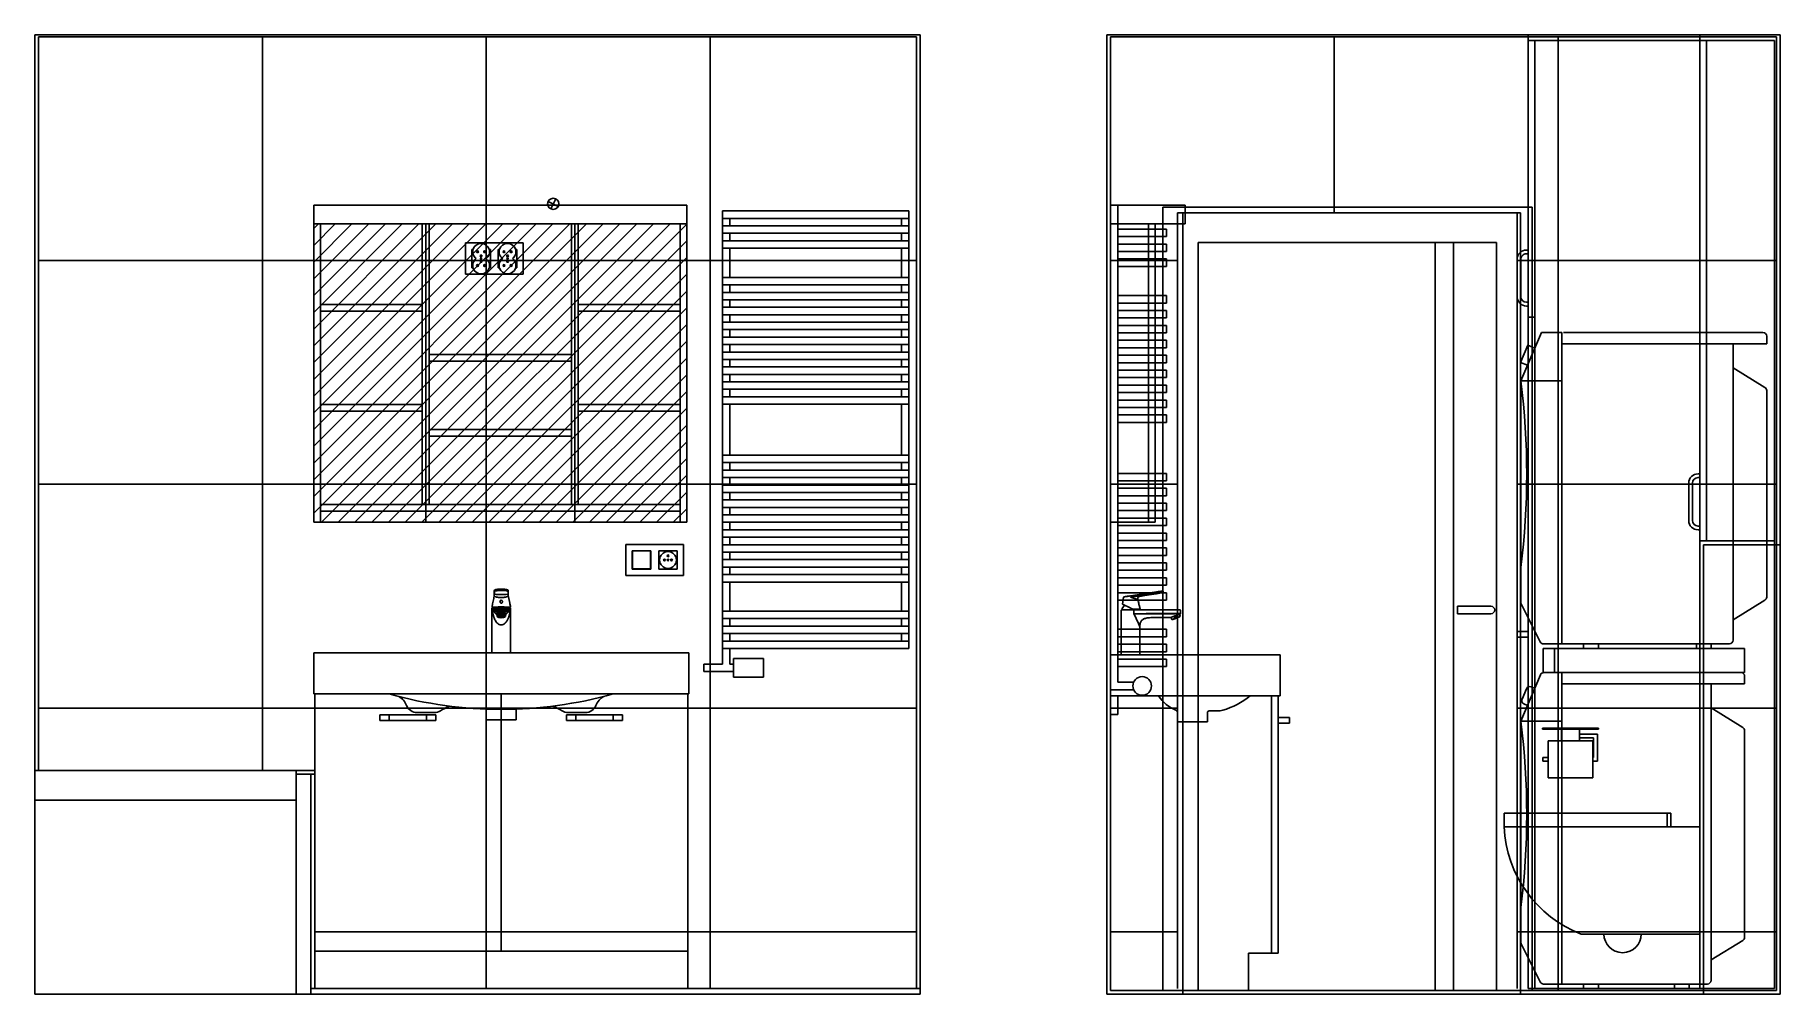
# Model space of a CAD drawing. Header units: millimetres. Extents: x 863 to 5283, y 810 to 2397.
# Drawn here: x 1947.6 to 2415.4, y 1242.2 to 1499.4 of the extents above; entities that cross this region are included whole.
import ezdxf

# ---------------------------------------------------------------- set-up
doc = ezdxf.new("R2010")
doc.units = ezdxf.units.MM
for name, color, linetype in [('Drzwi', 34, 'Continuous'), ('Elektryka - obudowy', 253, 'Continuous'), ('Grzejniki', 12, 'Continuous'), ('Meble', 42, 'Continuous'), ('Meble wnętrze', 52, 'Continuous'), ('Płytki', 254, 'Continuous'), ('Urządzenia', 183, 'Continuous'), ('Wbudowane', 175, 'Continuous'), ('Ściany', 7, 'Continuous')]:
    doc.layers.add(name, color=color, linetype=linetype)

# ---------------------------------------------------------------- blocks, each defined once
blk = doc.blocks.new('Z$W@#24350')
for p, q in [((5, 125), (5, 3.5)), ((5, 125), (55, 125)), ((5, 123), (55, 123)), ((7, 123), (7, 121)), ((53, 123), (53, 121)), ((55, 125), (55, 7.68)), ((5, 121), (55, 121)), ((5, 119), (55, 119)), ((5, 117), (55, 117)), ((7, 119), (7, 117)), ((53, 119), (53, 117)), ((5, 115), (55, 115)), ((5, 115), (55, 115)), ((7, 115), (7, 107.17)), ((53, 115), (53, 107.17)), ((5, 107.17), (55, 107.17)), ((5, 105.17), (55, 105.17)), ((5, 103.17), (55, 103.17)), ((7, 105.17), (7, 103.17)), ((53, 105.17), (53, 103.17)), ((5, 101.17), (55, 101.17)), ((5, 99.17), (55, 99.17)), ((7, 101.17), (7, 99.17)), ((53, 101.17), (53, 99.17)), ((5, 97.17), (55, 97.17)), ((5, 97.17), (55, 97.17)), ((5, 95.17), (55, 95.17)), ((7, 97.17), (7, 95.17)), ((53, 97.17), (53, 95.17)), ((5, 93.17), (55, 93.17)), ((5, 91.17), (55, 91.17)), ((5, 89.17), (55, 89.17)), ((5, 89.17), (55, 89.17)), ((7, 93.17), (7, 91.17)), ((7, 89.17), (7, 87.17)), ((53, 93.17), (53, 91.17)), ((53, 89.17), (53, 87.17)), ((5, 87.17), (55, 87.17)), ((5, 85.17), (55, 85.17)), ((7, 85.17), (7, 83.17)), ((53, 85.17), (53, 83.17)), ((5, 83.17), (55, 83.17)), ((5, 81.17), (55, 81.17)), ((5, 81.17), (55, 81.17)), ((7, 81.17), (7, 79.17)), ((53, 81.17), (53, 79.17)), ((5, 79.17), (55, 79.17)), ((5, 77.17), (55, 77.17)), ((5, 75.17), (55, 75.17)), ((7, 77.17), (7, 75.17)), ((53, 77.17), (53, 75.17)), ((5, 73.17), (55, 73.17)), ((7, 73.17), (7, 59.5)), ((53, 73.17), (53, 59.5)), ((5, 59.5), (55, 59.5)), ((5, 57.5), (55, 57.5)), ((7, 55.5), (7, 57.5)), ((53, 55.5), (53, 57.5)), ((5, 55.5), (55, 55.5)), ((5, 53.5), (55, 53.5)), ((5, 51.5), (55, 51.5)), ((5, 51.5), (55, 51.5)), ((7, 51.5), (7, 53.5)), ((53, 51.5), (53, 53.5)), ((5, 49.5), (55, 49.5)), ((5, 47.5), (55, 47.5)), ((7, 47.5), (7, 49.5)), ((53, 47.5), (53, 49.5)), ((5, 45.5), (55, 45.5)), ((5, 43.5), (55, 43.5)), ((5, 43.5), (55, 43.5)), ((7, 43.5), (7, 45.5)), ((53, 43.5), (53, 45.5)), ((5, 41.5), (55, 41.5)), ((5, 39.5), (55, 39.5)), ((5, 37.5), (55, 37.5)), ((7, 39.5), (7, 41.5)), ((7, 35.5), (7, 37.5)), ((53, 39.5), (53, 41.5)), ((53, 35.5), (53, 37.5)), ((5, 35.5), (55, 35.5)), ((5, 35.5), (55, 35.5)), ((5, 33.5), (55, 33.5)), ((7, 31.5), (7, 33.5)), ((53, 31.5), (53, 33.5)), ((5, 31.5), (55, 31.5)), ((5, 29.5), (55, 29.5)), ((7, 27.5), (7, 29.5)), ((53, 27.5), (53, 29.5)), ((5, 27.5), (55, 27.5)), ((5, 25.5), (55, 25.5)), ((7, 17.68), (7, 25.5)), ((53, 17.68), (53, 25.5)), ((5, 17.68), (55, 17.68)), ((5, 17.68), (55, 17.68)), ((5, 15.68), (55, 15.68)), ((7, 13.68), (7, 15.68)), ((53, 13.68), (53, 15.68)), ((5, 13.68), (55, 13.68)), ((5, 11.68), (55, 11.68)), ((5, 9.68), (55, 9.68)), ((7, 9.68), (7, 11.68)), ((53, 9.68), (53, 11.68)), ((5, 7.68), (55, 7.68)), ((7, 3.5), (7, 7.68)), ((7.96, 5), (15.96, 5)), ((7.96, 5), (7.96, 0)), ((15.96, 0), (15.96, 5)), ((0, 3.5), (0, 1.5)), ((5, 3.5), (0, 3.5)), ((7.96, 1.5), (0, 1.5)), ((7.96, 3.5), (7, 3.5)), ((7.96, 0), (15.96, 0)), ((7.96, 0), (15.96, 0))]:
    blk.add_line(p, q)
blk = doc.blocks.new('Z$W@#25874')
for p, q in [((0, 18), (0, 7)), ((0, 18), (100.5, 18)), ((100.5, 18), (100.5, 7)), ((0, 7), (100.5, 7)), ((50.05, 7), (50.45, 7)), ((27.67, 2), (32.38, 2)), ((46.25, 0), (46.25, 2.93)), ((46.25, 0), (54.25, 0)), ((54.25, 0), (54.25, 2.93)), ((72.83, 2), (68.12, 2))]:
    blk.add_line(p, q)
for centre, radius, start, end in [((50.25, 113.46), 110.61, 254.2627, 285.7373), ((20.25, 2), 5, 22.0243, 59.8717), ((80.25, 2), 5, 120.1283, 157.9757), ((27.67, 5), 3, 202.0243, 270), ((32.38, 5), 3, 270, 301.4397), ((50.15, -24.06), 31.06, 116.4959, 121.4397), ((50.35, -24.06), 31.06, 58.5603, 63.5041), ((68.12, 5), 3, 238.5603, 270), ((72.83, 5), 3, 270, 337.9757)]:
    blk.add_arc(centre, radius, start, end)
blk = doc.blocks.new('Z$W@#4827')
h = blk.add_hatch()
h.set_pattern_fill('ANSI31', color=256, style=0)
h.set_pattern_definition([(45, (-1842.8256, -1169.4944), (-2.245064, 2.245064), [])])
h.paths.add_polyline_path([(70, 0), (70, 80), (30, 80), (30, 0)])
h.paths.add_polyline_path([(0, 0), (30, 0), (30, 80), (0, 80)])
h.paths.add_polyline_path([(100, 0), (100, 80), (70, 80), (70, 0)])
for p, q in [((0, 0), (0, 85)), ((0, 85), (100, 85)), ((100, 0), (100, 85)), ((0, 80), (100, 80)), ((30, 0), (30, 80)), ((70, 0), (70, 80)), ((0, 0), (100, 0))]:
    blk.add_line(p, q)
blk = doc.blocks.new('Z$W@#29170')
for p, q in [((0, 0), (0, 79)), ((0, 79), (100, 79)), ((50, 79), (50, 10)), ((100, 0), (100, 79)), ((17.5, 73.35), (32.5, 73.35)), ((17.5, 73.35), (17.5, 71.85)), ((17.5, 71.85), (32.5, 71.85)), ((20, 71.85), (20, 73.35)), ((30, 71.85), (30, 73.35)), ((32.5, 73.35), (32.5, 71.85)), ((67.5, 73.35), (82.5, 73.35)), ((67.5, 73.35), (67.5, 71.85)), ((67.5, 71.85), (82.5, 71.85)), ((70, 71.85), (70, 73.35)), ((80, 71.85), (80, 73.35)), ((82.5, 73.35), (82.5, 71.85)), ((0, 10), (100, 10)), ((0, 0), (100, 0))]:
    blk.add_line(p, q)
blk = doc.blocks.new('Z$W@#28464')
for p, q in [((0, 0), (0, 85)), ((0, 85), (100, 85)), ((100, 0), (100, 85)), ((0, 80), (100, 80)), ((1.8, 0), (1.8, 80)), ((29.1, 4.8), (29.1, 80)), ((30.9, 4.8), (30.9, 80)), ((69.1, 4.8), (69.1, 80)), ((70.9, 4.8), (70.9, 80)), ((98.2, 0), (98.2, 80)), ((1.8, 58.4), (29.1, 58.4)), ((1.8, 56.6), (29.1, 56.6)), ((70.9, 58.4), (98.2, 58.4)), ((70.9, 56.6), (98.2, 56.6)), ((30.9, 45), (69.1, 45)), ((30.9, 43.2), (69.1, 43.2)), ((1.8, 31.6), (29.1, 31.6)), ((1.8, 29.8), (29.1, 29.8)), ((70.9, 31.6), (98.2, 31.6)), ((70.9, 29.8), (98.2, 29.8)), ((30.9, 24.9), (69.1, 24.9)), ((30.9, 23.1), (69.1, 23.1)), ((1.8, 4.8), (98.2, 4.8)), ((0, 0), (1.8, 0)), ((1.8, 3), (98.2, 3)), ((98.2, 0), (100, 0))]:
    blk.add_line(p, q)
blk = doc.blocks.new('Z$W@#20518')
for p, q in [((0.64, 16.51), (0.68, 16.77)), ((0.64, 16.5), (0.64, 16.5)), ((0.69, 16.79), (0.65, 16.53)), ((4.35, 16.53), (4.31, 16.79)), ((4.36, 16.51), (4.32, 16.77)), ((4.36, 16.5), (4.36, 16.5)), ((4.95, 12.5), (4.38, 15.41)), ((0, 11.95), (0, 11.95)), ((0, 11.95), (0, 11)), ((0, 11), (0, 0)), ((0.02, 11.99), (0.02, 11.99)), ((0.1, 12.25), (0.14, 12.25)), ((0.14, 11.95), (0.14, 11)), ((0.19, 12), (0.64, 12)), ((0.59, 11.02), (0.59, 11.95)), ((0.59, 11.95), (0.59, 11.95)), ((2.5, 11.95), (0.59, 11.95)), ((4.41, 11.74), (0.59, 11.74)), ((0.59, 11.54), (0.93, 11.54)), ((0.59, 11.45), (0.89, 11.45)), ((1.9, 11.4), (0.59, 11.4)), ((1.81, 11.38), (0.59, 11.38)), ((0.64, 12), (4.36, 12)), ((1.31, 10.52), (1.31, 10.24)), ((1.47, 11.14), (1.4, 11.08)), ((1.4, 10.09), (1.4, 10.37)), ((1.4, 10.07), (1.4, 10.09)), ((1.4, 9.73), (1.4, 10.07)), ((1.6, 10.01), (1.6, 9.81)), ((1.87, 9.83), (1.65, 9.83)), ((1.87, 9.82), (1.65, 9.82)), ((1.65, 9.59), (1.73, 9.56)), ((1.9, 9.89), (1.68, 9.91)), ((1.89, 9.88), (1.68, 9.9)), ((1.68, 9.75), (1.68, 9.82)), ((1.88, 9.77), (1.68, 9.75)), ((1.89, 9.76), (1.68, 9.74)), ((1.95, 9.94), (1.76, 9.98)), ((1.76, 9.67), (1.76, 9.75)), ((1.93, 9.71), (1.76, 9.67)), ((1.96, 9.95), (1.77, 9.99)), ((1.94, 9.7), (1.77, 9.66)), ((1.87, 9.83), (1.87, 9.88)), ((1.87, 9.83), (1.87, 9.81)), ((1.89, 9.6), (1.89, 9.69)), ((2.03, 9.65), (1.89, 9.6)), ((2.05, 9.99), (1.9, 10.04)), ((1.9, 9.89), (1.9, 9.95)), ((2.04, 9.65), (1.91, 9.6)), ((2.06, 9.99), (1.92, 10.05)), ((1.96, 9.95), (1.96, 10.02)), ((2.23, 9.83), (1.98, 9.83)), ((2.22, 9.82), (1.98, 9.82)), ((2.04, 9.82), (2.04, 9.73)), ((2.24, 9.78), (2.04, 9.73)), ((2.25, 9.76), (2.05, 9.72)), ((2.06, 9.99), (2.06, 10.09)), ((2.25, 9.87), (2.06, 9.91)), ((2.07, 9.55), (2.07, 9.64)), ((2.16, 9.61), (2.07, 9.55)), ((2.18, 10.03), (2.08, 10.09)), ((2.27, 9.88), (2.08, 9.92)), ((2.17, 9.61), (2.08, 9.55)), ((2.2, 10.03), (2.1, 10.1)), ((2.2, 10.03), (2.2, 10.11)), ((2.22, 9.83), (2.22, 9.81)), ((2.22, 9.76), (2.22, 9.66)), ((2.33, 9.73), (2.22, 9.66)), ((2.23, 9.88), (2.23, 9.83)), ((2.35, 9.91), (2.24, 9.98)), ((2.36, 9.72), (2.25, 9.65)), ((2.38, 9.92), (2.27, 9.98)), ((2.27, 9.96), (2.27, 9.88)), ((2.27, 9.52), (2.27, 9.59)), ((2.32, 9.58), (2.27, 9.52)), ((2.33, 10.05), (2.28, 10.12)), ((2.34, 9.58), (2.29, 9.52)), ((2.35, 10.05), (2.3, 10.12)), ((2.35, 10.05), (2.35, 10.13)), ((2.36, 9.87), (2.45, 9.85)), ((2.38, 10), (2.38, 9.92)), ((2.41, 9.88), (2.47, 9.86)), ((2.45, 9.85), (2.45, 9.83)), ((2.47, 9.86), (2.47, 9.89)), ((2.47, 9.77), (2.47, 9.81)), ((2.48, 9.93), (2.48, 10)), ((2.48, 9.7), (2.48, 9.63)), ((2.49, 10.06), (2.49, 10.13)), ((2.49, 9.57), (2.49, 9.51)), ((4.41, 11.95), (2.5, 11.95)), ((2.51, 10.06), (2.51, 10.13)), ((2.51, 9.57), (2.51, 9.51)), ((2.52, 9.93), (2.52, 10)), ((2.52, 9.77), (2.52, 9.81)), ((2.52, 9.7), (2.52, 9.63)), ((2.53, 9.86), (2.53, 9.89)), ((2.59, 9.88), (2.53, 9.86)), ((2.64, 9.87), (2.55, 9.85)), ((2.55, 9.83), (2.55, 9.85)), ((2.62, 10), (2.62, 9.92)), ((2.62, 9.92), (2.72, 9.98)), ((2.64, 9.72), (2.75, 9.65)), ((2.65, 10.05), (2.65, 10.13)), ((2.65, 10.05), (2.7, 10.12)), ((2.65, 9.91), (2.76, 9.98)), ((2.66, 9.58), (2.71, 9.52)), ((2.67, 10.05), (2.72, 10.12)), ((2.67, 9.73), (2.78, 9.66)), ((2.68, 9.58), (2.73, 9.52)), ((2.73, 9.96), (2.73, 9.88)), ((2.73, 9.88), (2.92, 9.92)), ((2.73, 9.52), (2.73, 9.59)), ((2.75, 9.87), (2.94, 9.91)), ((2.75, 9.76), (2.95, 9.72)), ((2.76, 9.78), (2.96, 9.73)), ((2.77, 9.88), (2.77, 9.83)), ((2.77, 9.83), (3.02, 9.83)), ((2.77, 9.81), (2.77, 9.83)), ((2.77, 9.82), (3.02, 9.82)), ((2.78, 9.76), (2.78, 9.66)), ((2.8, 10.03), (2.8, 10.11)), ((2.8, 10.03), (2.9, 10.1)), ((2.82, 10.03), (2.92, 10.09)), ((2.82, 9.61), (2.92, 9.55)), ((2.84, 9.61), (2.93, 9.55)), ((2.93, 9.99), (2.93, 10.09)), ((2.93, 9.99), (3.08, 10.05)), ((2.93, 9.55), (2.93, 9.64)), ((2.95, 9.99), (3.1, 10.04)), ((2.96, 9.82), (2.96, 9.73)), ((2.96, 9.65), (3.09, 9.6)), ((2.97, 9.65), (3.11, 9.6)), ((3.04, 9.95), (3.04, 10.02)), ((3.04, 9.95), (3.23, 9.99)), ((3.05, 9.94), (3.24, 9.98)), ((3.06, 9.7), (3.23, 9.66)), ((3.07, 9.71), (3.24, 9.67)), ((4.41, 11.4), (3.1, 11.4)), ((3.1, 9.89), (3.1, 9.95)), ((3.1, 9.89), (3.32, 9.91)), ((3.11, 9.88), (3.32, 9.9)), ((3.11, 9.76), (3.32, 9.74)), ((3.11, 9.6), (3.11, 9.69)), ((3.12, 9.83), (3.12, 9.88)), ((3.12, 9.83), (3.35, 9.83)), ((3.12, 9.81), (3.12, 9.83)), ((3.12, 9.82), (3.35, 9.82)), ((3.12, 9.77), (3.32, 9.75)), ((4.41, 11.38), (3.19, 11.38)), ((3.24, 9.67), (3.24, 9.75)), ((3.27, 9.56), (3.35, 9.59)), ((3.32, 9.75), (3.32, 9.82)), ((3.4, 9.81), (3.4, 10.01)), ((3.6, 11.08), (3.53, 11.14)), ((3.6, 10.09), (3.6, 10.37)), ((3.6, 10.07), (3.6, 10.09)), ((3.6, 9.73), (3.6, 10.07)), ((3.69, 10.24), (3.69, 10.52)), ((3.92, 11.63), (3.95, 11.62)), ((4.07, 11.54), (4.41, 11.54)), ((4.11, 11.45), (4.41, 11.45)), ((4.36, 12), (4.81, 12)), ((4.41, 11.95), (4.41, 11.95)), ((4.41, 11.02), (4.41, 11.95)), ((4.86, 12.25), (4.9, 12.25)), ((4.86, 11.95), (4.86, 11)), ((4.99, 11.98), (4.99, 11.98)), ((5, 11.95), (5, 11.95)), ((5, 11), (5, 11.95)), ((5, 0), (5, 11)), ((5, 0), (0, 0))]:
    blk.add_line(p, q)
for centre, radius, start, end in [((-7.98, 15.95), 8.62, 356.5795, 358.6095), ((0.44, 15.44), 0.183, 347.1801, 359.8156), ((-80.5, 16.89), 81.15, 359.1901, 359.7284), ((0.69, 16.5), 0.0495, 171.0221, 179.4698), ((-196.29, 17.87), 196.98, 359.3672, 359.589), ((2.5, 50.92), 35.27, 267.0452, 270.0066), ((2.5, 50.95), 35.3, 269.9945, 272.9537), ((200.46, 17.8), 196.15, 180.394, 180.6168), ((4.31, 16.5), 0.0495, 0.7416, 8.978), ((190.15, 17.78), 185.79, 180.3933, 180.6284), ((12.23, 15.91), 7.87, 181.2674, 183.5083), ((4.61, 15.44), 0.235, 180.3966, 192.3432), ((0.05, 11.95), 0.0459, 106.5926, 184.5187), ((0.66, 12.38), 0.618, 167.9971, 176.8535), ((0.55, 12.37), 0.511, 175.5338, 184.209), ((2.5, 11.36), 2.45, 158.5015, 164.8573), ((0.19, 11.95), 0.0485, 91.869, 181.7561), ((0.28, -47.32), 58.32, 89.823, 90.138), ((0.51, 11), 0.0484, 181.906, 193.6818), ((1.32, -167.23), 178.25, 89.6193, 90.233), ((1.15, 469.98), 458.99, 269.9307, 270.1679), ((2.5, 12.32), 2.32, 215.0915, 218.1672), ((0.61, 11.48), 0.1, 270, 311.4096), ((2.5, 12.32), 2.32, 218.1672, 220.098), ((2.5, 12.32), 2.32, 220.098, 222.7031), ((2.5, 12.32), 2.32, 222.7031, 232.7215), ((1.09, 11.43), 0.2, 93, 178.1439), ((1.09, 11.43), 0.2, 177.6713, 179.9994), ((1.09, 11.17), 0.2, 180, 194.1616), ((1.09, 11.17), 0.2, 180.1819, 180.6505), ((1.09, 11.17), 0.2, 192.8648, 194.4052), ((2.5, 12.32), 2.32, 232.7215, 239.0421), ((1.77, 9.83), 0.119, 178.2011, 181.7989), ((1.96, 9.83), 0.0878, 177.554, 180), ((2.5, 9.2), 0.733, 88.6316, 91.3684), ((2.5, 11.03), 1.4, 269.2842, 270.7158), ((2.5, 8.39), 1.67, 89.6565, 90.3435), ((2.5, 11.78), 2.27, 269.7475, 270.2525), ((3.57, -81.23), 92.25, 89.4809, 90.6667), ((3.04, 9.83), 0.0878, 0, 2.446), ((3.23, 9.83), 0.119, 358.2011, 1.7989), ((2.5, 12.32), 2.32, 300.9571, 305.2578), ((2.5, 12.32), 2.32, 305.2578, 307.278), ((2.5, 12.32), 2.32, 307.278, 317.2965), ((3.91, 11.43), 0.2, 1.8561, 87), ((3.91, 11.17), 0.2, 320.6652, 360), ((3.91, 11.43), 0.2, 359.9904, 2.3287), ((2.5, 12.32), 2.32, 317.2965, 319.9523), ((2.5, 12.32), 2.32, 319.9523, 321.7065), ((4.38, 11.48), 0.1, 228.5904, 270), ((2.5, 12.32), 2.32, 321.7065, 324.9085), ((4.36, 11.02), 0.0484, 324.8089, 0.3249), ((4.37, 11.01), 0.0415, 326.9045, 355.9878), ((4.49, 11), 0.049, 346.3516, 358.037), ((4.76, -276.88), 287.88, 89.981, 90.0448), ((2.5, 11.36), 2.45, 15.1427, 21.4985), ((4.88, 8.04), 3.96, 88.9415, 90.9118), ((4.81, 11.95), 0.049, 358.7771, 87.5479), ((4.35, 12.38), 0.615, 3.2103, 11.9569), ((4.95, 11.95), 0.0498, 69.8781, 89.9914), ((4.45, 12.37), 0.508, 355.8532, 4.7737), ((4.95, 11.95), 0.046, 355.5708, 73.4198)]:
    blk.add_arc(centre, radius, start, end)
for centre, major_axis, ratio, start_param, end_param in [((2.5, 13.73), (0, -0.372), 0.900028, 1.570796, 4.712389), ((0.05, 11.95), (0.0353, -0.0355), 0.997523, 2.36032, 2.673084), ((2.5, 12.24), (-2.43, 0), 0.026177, 3.381498, 6.04328), ((2.5, 9.6), (1.18, -0.7), 0.283658, 2.906058, 3.71371), ((2.5, 10.9), (-1.2, 0), 0.374607, 3.410231, 6.014782), ((2.5, 11.07), (1.15, 0), 0.374607, 3.141593, 3.216053), ((2.5, 11.04), (1.12, 0), 0.374607, 0.032033, 3.10956), ((2.5, 9.91), (-1.19, 0), 0.374607, 3.545419, 5.879359), ((2.5, 9.9), (1.19, 0), 0.374607, 3.530354, 3.916702), ((2.5, 9.84), (-1.07, 0), 0.374607, 0, 4.240349), ((2.5, 9.84), (-1.07, 0), 0.374607, 5.195623, 6.283185), ((2.5, 10.97), (1.12, 0), 0.374607, 0.415914, 2.725679), ((2.5, 10.78), (-1.2, 0), 0.374607, 3.710852, 5.713971), ((2.5, 9.84), (-1.08, 0), 0.374607, 0.388292, 2.765558), ((2.5, 10.09), (-0.939, 0), 0.374607, 0.258502, 0.287956), ((2.5, 9.83), (-0.85, 0), 0.374607, 6.033151, 6.27142), ((2.5, 9.83), (-0.85, 0), 0.374607, 0.011765, 0.250034), ((2.5, 10.73), (1.12, 0), 0.374607, 0.738329, 2.403507), ((2.5, 9.83), (-0.85, 0), 0.374607, -0.38943, -0.273564), ((2.5, 9.83), (-0.85, 0), 0.374607, -0.273564, -0.250034), ((2.5, 9.83), (-0.85, 0), 0.374607, 0.250034, 0.273564), ((2.5, 9.83), (-0.85, 0), 0.374607, 0.273564, 0.511834), ((2.5, 9.83), (-0.85, 0), 0.374607, 0.511834, 0.535364), ((2.5, 9.83), (-0.85, 0), 0.374607, 0.535364, 0.773633), ((2.5, 10.65), (1.2, 0), 0.374607, 0.951584, 2.188942), ((2.5, 9.83), (-0.625, 0), 0.374607, -0.2778, -0.245799), ((2.5, 9.83), (-0.85, 0), 0.374607, 0.773633, 0.797163), ((2.5, 10.63), (-1.19, 0), 0.374607, 4.196659, 5.226976), ((2.5, 9.83), (-0.85, 0), 0.374607, 0.797163, 1.035433), ((2.5, 9.83), (-0.625, 0), 0.374607, -0.539599, -0.507598), ((2.5, 9.84), (-1.07, 0), 0.374607, 4.240349, 5.195623), ((2.5, 9.83), (-0.525, 0), 0.374607, 0.490259, 0.556938), ((2.5, 9.83), (-0.625, 0), 0.374607, -0.801399, -0.769397), ((2.5, 9.83), (-0.85, 0), 0.374607, 1.035433, 1.058963), ((2.5, 9.83), (-0.85, 0), 0.374607, 1.058963, 1.297232), ((2.5, 9.83), (-0.625, 0), 0.374607, -1.063198, -1.031197), ((2.5, 9.83), (0.275, 0), 0.374607, 3.077913, 3.141593), ((2.5, 9.83), (-0.525, 0), 0.374607, 1.013858, 1.080537), ((2.5, 9.83), (-0.275, 0), 0.374607, -0.587278, -0.459919), ((2.5, 9.83), (-0.85, 0), 0.374607, 1.297232, 1.320762), ((2.5, 9.83), (-0.85, 0), 0.374607, 1.320762, 1.559031), ((2.5, 9.83), (-0.625, 0), 0.374607, -1.324998, -1.292996), ((2.5, 9.83), (-0.275, 0), 0.374607, -1.110877, -0.983518), ((2.5, 9.85), (-0.052, 0), 0.374607, 5.257664, 6.261509), ((2.5, 9.85), (-0.215, 0), 0.374607, 1.454254, 1.687339), ((2.5, 9.83), (0.85, 0), 0.374607, 4.724154, 4.962423), ((2.5, 9.85), (0.052, 0), 0.374607, 0.021676, 1.025521), ((2.5, 9.83), (0.275, 0), 0.374607, 0.983518, 1.110877), ((2.5, 9.83), (0.625, 0), 0.374607, 1.292996, 1.324998), ((2.5, 9.83), (0.85, 0), 0.374607, -1.320762, -1.297232), ((2.5, 9.83), (0.275, 0), 0.374607, 0.459919, 0.587278), ((2.5, 9.83), (0.85, 0), 0.374607, -1.297232, -1.058963), ((2.5, 9.83), (0.525, 0), 0.374607, -1.080537, -1.013858), ((2.5, 9.83), (-0.275, 0), 0.374607, 3.141593, 3.205272), ((2.5, 9.83), (0.625, 0), 0.374607, 1.031197, 1.063198), ((2.5, 9.83), (0.85, 0), 0.374607, -1.058963, -1.035433), ((2.5, 9.83), (0.625, 0), 0.374607, 0.769397, 0.801399), ((2.5, 9.83), (0.85, 0), 0.374607, -1.035433, -0.797163), ((2.5, 9.83), (0.525, 0), 0.374607, -0.556938, -0.490259), ((2.5, 9.83), (0.625, 0), 0.374607, 0.507598, 0.539599), ((2.5, 9.83), (0.85, 0), 0.374607, -0.797163, -0.773633), ((2.5, 9.83), (0.625, 0), 0.374607, 0.245799, 0.2778), ((2.5, 9.83), (0.85, 0), 0.374607, -0.773633, -0.535364), ((2.5, 9.83), (0.85, 0), 0.374607, -0.535364, -0.511834), ((2.5, 9.83), (0.85, 0), 0.374607, -0.511834, -0.273564), ((2.5, 9.83), (0.85, 0), 0.374607, 0.273564, 0.38943), ((2.5, 9.83), (0.85, 0), 0.374607, 0.250034, 0.273564), ((2.5, 9.83), (0.85, 0), 0.374607, 0.011765, 0.250034), ((2.5, 9.83), (0.85, 0), 0.374607, 6.033151, 6.27142), ((2.5, 9.83), (0.85, 0), 0.374607, -0.273564, -0.250034), ((2.5, 9.9), (1.19, 0), 0.374607, -0.775109, -0.388761), ((2.5, 10.09), (0.939, 0), 0.374607, -0.287956, -0.258434), ((2.5, 9.6), (-1.18, -0.7), 0.283658, 2.569475, 3.377127), ((2.5, 11.07), (1.15, 0), 0.374607, 6.208725, 6.283185), ((4.95, 11.95), (-0.0353, -0.0356), 0.994209, 3.612256, 3.92506)]:
    blk.add_ellipse(centre, major_axis=major_axis, ratio=ratio, start_param=start_param, end_param=end_param)
for centre, major_axis in [((2.5, 9.84), (-1.01, 0)), ((2.5, 9.81), (0.9, 0)), ((2.5, 9.81), (-0.87, 0)), ((2.5, 9.81), (0.625, 0)), ((2.5, 9.81), (-0.525, 0)), ((2.5, 9.81), (-0.275, 0)), ((2.5, 9.81), (-0.215, 0)), ((2.5, 9.83), (-0.052, 0))]:
    blk.add_ellipse(centre, major_axis=major_axis, ratio=0.374607)
for points in [[(0.62, 15.36), (0.42, 14.35), (0.23, 13.36), (0.04, 12.38)], [(0.64, 16.51), (0.64, 16.51), (0.64, 16.51), (0.64, 16.51)], [(4.36, 16.51), (4.36, 16.51), (4.36, 16.51), (4.36, 16.51)], [(4.96, 12.38), (4.77, 13.36), (4.58, 14.35), (4.38, 15.36)], [(0.14, 12.25), (0.14, 12.25), (0.14, 12.25), (0.14, 12.25)], [(0.6, 10.99), (0.6, 10.99), (0.6, 10.99), (0.6, 10.99)], [(0.89, 11.17), (0.89, 11.17), (0.89, 11.17), (0.89, 11.17)], [(4.06, 11.04), (4.06, 11.04), (4.06, 11.04), (4.06, 11.04)], [(4.11, 11.17), (4.11, 11.17), (4.11, 11.17), (4.11, 11.17)], [(4.41, 11.02), (4.41, 11.02), (4.41, 11.02), (4.41, 11.02)], [(4.86, 12.25), (4.86, 12.25), (4.86, 12.25), (4.86, 12.25)]]:
    blk.add_open_spline(points, degree=3)
for points, degree, knots in [([(0.68, 15.69), (0.68, 15.64), (0.66, 15.59), (0.63, 15.5), (0.62, 15.47), (0.62, 15.43)], 3, [0, 0, 0, 0, 0.5, 0.5, 0.9501233, 0.9501233, 0.9501233, 0.9501233]), ([(0.62, 15.36), (0.62, 15.36), (0.62, 15.38), (0.62, 15.39), (0.62, 15.4)], 3, [0.93253152, 0.93253152, 0.93253152, 0.93253152, 0.94179482, 0.97733394, 0.97733394, 0.97733394, 0.97733394]), ([(2.5, 14.83), (2.5, 14.83), (2.48, 14.83), (2.34, 14.83), (2.13, 14.84), (1.88, 14.86), (1.7, 14.88), (1.52, 14.91), (1.31, 14.95), (1.07, 15.02), (0.85, 15.11), (0.72, 15.2), (0.66, 15.27), (0.63, 15.31), (0.62, 15.35), (0.62, 15.36)], 3, [0, 0, 0, 0, 0.0001601, 0.013885, 0.1383322, 0.2007896, 0.2632471, 0.3259081, 0.388569, 0.5140823, 0.6397244, 0.7652065, 0.8244941, 0.8832568, 0.9325315, 0.9325315, 0.9325315, 0.9325315]), ([(0.64, 16.51), (0.64, 16.55), (0.69, 16.58), (0.83, 16.63), (0.89, 16.64), (1.02, 16.67), (1.1, 16.69), (1.36, 16.73), (1.57, 16.75), (2.01, 16.77), (2.26, 16.78), (2.62, 16.78), (2.74, 16.78), (2.98, 16.77), (3.1, 16.77), (3.32, 16.75), (3.43, 16.74), (3.63, 16.72), (3.73, 16.71), (3.9, 16.69), (3.98, 16.67), (4.11, 16.64), (4.17, 16.63), (4.26, 16.59), (4.3, 16.58), (4.34, 16.55), (4.36, 16.53), (4.36, 16.51)], 3, [0.0026707, 0.0026707, 0.0026707, 0.0026707, 0.125, 0.125, 0.1875, 0.1875, 0.25, 0.25, 0.375, 0.375, 0.5, 0.5, 0.5625, 0.5625, 0.625, 0.625, 0.6875, 0.6875, 0.75, 0.75, 0.8125, 0.8125, 0.875, 0.875, 0.9375, 0.9375, 0.9973776, 0.9973776, 0.9973776, 0.9973776]), ([(1.81, 17.06), (1.8, 17.06), (1.76, 17.06), (1.7, 17.05), (1.62, 17.05), (1.55, 17.04), (1.48, 17.03), (1.41, 17.02), (1.34, 17.02), (1.28, 17.01), (1.22, 17), (1.16, 16.99), (1.1, 16.98), (1.05, 16.97), (1, 16.96), (0.95, 16.95), (0.91, 16.93), (0.87, 16.92), (0.83, 16.91), (0.8, 16.9), (0.77, 16.88), (0.75, 16.86), (0.72, 16.85), (0.71, 16.83), (0.7, 16.81), (0.69, 16.8), (0.69, 16.79), (0.68, 16.78), (0.68, 16.78), (0.68, 16.78)], 3, [0, 0, 0, 0, 0.019076, 0.060416, 0.10155, 0.142446, 0.183195, 0.224092, 0.265275, 0.306719, 0.348394, 0.390267, 0.432304, 0.474474, 0.51675, 0.559119, 0.601583, 0.644171, 0.686951, 0.730026, 0.77313, 0.817599, 0.862942, 0.900184, 0.932697, 0.961898, 0.9761, 0.988545, 1, 1, 1, 1]), ([(4.32, 16.46), (4.32, 16.47), (4.3, 16.49), (4.26, 16.52), (4.22, 16.54), (4.13, 16.57), (4.08, 16.59), (3.94, 16.62), (3.87, 16.63), (3.62, 16.67), (3.41, 16.69), (2.98, 16.72), (2.74, 16.72), (2.38, 16.72), (2.26, 16.72), (2.03, 16.72), (1.92, 16.71), (1.7, 16.7), (1.59, 16.69), (1.39, 16.67), (1.3, 16.66), (1.13, 16.63), (1.06, 16.62), (0.93, 16.59), (0.87, 16.57), (0.78, 16.54), (0.74, 16.52), (0.7, 16.49), (0.68, 16.47), (0.68, 16.46)], 3, [0, 0, 0, 0, 0.0625, 0.0625, 0.125, 0.125, 0.1875, 0.1875, 0.25, 0.25, 0.375, 0.375, 0.5, 0.5, 0.5625, 0.5625, 0.625, 0.625, 0.6875, 0.6875, 0.75, 0.75, 0.8125, 0.8125, 0.875, 0.875, 0.9375, 0.9375, 1, 1, 1, 1]), ([(4.32, 16.77), (4.31, 16.79), (4.3, 16.81), (4.26, 16.84), (4.22, 16.86), (4.13, 16.89), (4.07, 16.91), (3.94, 16.94), (3.86, 16.95), (3.61, 16.99), (3.41, 17), (2.98, 17.03), (2.74, 17.04), (2.38, 17.04), (2.26, 17.03), (2.03, 17.03), (1.92, 17.02), (1.7, 17.01), (1.59, 17), (1.4, 16.98), (1.3, 16.97), (1.05, 16.94), (0.92, 16.91), (0.75, 16.85), (0.7, 16.82), (0.69, 16.79)], 3, [0, 0, 0, 0, 0.0625, 0.0625, 0.125, 0.125, 0.1875, 0.1875, 0.25, 0.25, 0.375, 0.375, 0.5, 0.5, 0.5625, 0.5625, 0.625, 0.625, 0.6875, 0.6875, 0.75, 0.75, 0.875, 0.875, 0.981561, 0.981561, 0.981561, 0.981561]), ([(1.81, 17.06), (1.82, 17.06), (1.82, 17.06), (2.04, 17.07), (2.27, 17.08), (2.61, 17.08), (2.73, 17.08), (2.96, 17.07), (3.07, 17.07), (3.26, 17.05), (3.34, 17.05), (3.41, 17.04)], 3, [0.3731924, 0.3731924, 0.3731924, 0.3731924, 0.375, 0.375, 0.5, 0.5, 0.5625, 0.5625, 0.625, 0.625, 0.673548, 0.673548, 0.673548, 0.673548]), ([(4.38, 15.42), (4.38, 15.42), (4.39, 15.38), (4.37, 15.32), (4.32, 15.24), (4.25, 15.17), (4.11, 15.09), (3.91, 15.02), (3.72, 14.96), (3.52, 14.92), (3.29, 14.88), (3.04, 14.86), (2.85, 14.84), (2.69, 14.84), (2.58, 14.83), (2.53, 14.83), (2.5, 14.83)], 3, [0, 0, 0, 0, 0.013688, 0.13744, 0.199859, 0.262484, 0.387994, 0.513659, 0.576516, 0.63929, 0.764355, 0.826785, 0.889216, 0.95154, 0.975767, 1, 1, 1, 1]), ([(4.32, 16.78), (4.32, 16.78), (4.31, 16.78), (4.31, 16.8), (4.3, 16.82), (4.29, 16.84), (4.27, 16.85), (4.25, 16.87), (4.22, 16.88), (4.19, 16.9), (4.16, 16.91), (4.12, 16.93), (4.08, 16.94), (4.03, 16.95), (3.99, 16.96), (3.94, 16.97), (3.88, 16.98), (3.83, 16.99), (3.77, 17), (3.7, 17.01), (3.64, 17.02), (3.57, 17.03), (3.5, 17.03), (3.45, 17.04), (3.42, 17.04), (3.42, 17.04)], 3, [0, 0, 0, 0, 0.0064, 0.04567, 0.08734, 0.127735, 0.168341, 0.214115, 0.264534, 0.316313, 0.367396, 0.417718, 0.467439, 0.516678, 0.5655, 0.613923, 0.661943, 0.709541, 0.756694, 0.803395, 0.850158, 0.897052, 0.944238, 0.991672, 1, 1, 1, 1]), ([(4.38, 15.42), (4.38, 15.43), (4.38, 15.44), (4.37, 15.46), (4.37, 15.47), (4.37, 15.5), (4.36, 15.52), (4.34, 15.57), (4.34, 15.59), (4.33, 15.64), (4.32, 15.67), (4.32, 15.69)], 3, [0, 0, 0, 0, 0.125, 0.125, 0.25, 0.25, 0.5, 0.5, 0.75, 0.75, 1, 1, 1, 1]), ([(0.04, 12.33), (0.04, 12.32), (0.04, 12.31), (0.04, 12.29), (0.05, 12.28), (0.06, 12.27), (0.07, 12.26), (0.08, 12.25), (0.09, 12.25), (0.1, 12.25), (0.1, 12.25)], 3, [0, 0, 0, 0, 0.125485, 0.332541, 0.485528, 0.616498, 0.73763, 0.867428, 0.99162, 1, 1, 1, 1]), ([(0.05, 12), (0.05, 12), (0.06, 12), (0.07, 12), (0.08, 12), (0.12, 12), (0.19, 12)], 2, [0, 0, 0, 0.25, 0.25, 0.5, 0.5, 1, 1, 1]), ([(2.5, 7.5), (2.47, 7.5), (2.4, 7.5), (2.3, 7.51), (2.21, 7.53), (2.11, 7.56), (2.01, 7.59), (1.86, 7.66), (1.67, 7.78), (1.45, 7.96), (1.25, 8.18), (1.02, 8.48), (0.79, 8.89), (0.62, 9.28), (0.53, 9.54), (0.47, 9.71), (0.37, 10.02), (0.27, 10.38), (0.19, 10.73), (0.16, 10.91), (0.14, 11)], 3, [0, 0, 0, 0, 0.020145, 0.040425, 0.060949, 0.081821, 0.103143, 0.125008, 0.184476, 0.249931, 0.309364, 0.374919, 0.499874, 0.624886, 0.656145, 0.687405, 0.749922, 0.874957, 0.937481, 1, 1, 1, 1]), ([(0.59, 11.95), (0.59, 11.96), (0.6, 11.98), (0.61, 11.99), (0.63, 12), (0.64, 12)], 3, [0, 0, 0, 0, 0.5, 0.5, 1, 1, 1, 1]), ([(2.5, 10.77), (2.39, 10.77), (2.29, 10.77), (2.09, 10.76), (1.99, 10.75), (1.71, 10.71), (1.56, 10.67), (1.34, 10.57), (1.28, 10.51), (1.27, 10.42), (1.28, 10.39), (1.31, 10.36)], 3, [0, 0, 0, 0, 0.125, 0.125, 0.25, 0.25, 0.5, 0.5, 0.75, 0.75, 0.8691703, 0.8691703, 0.8691703, 0.8691703]), ([(2.17, 13.73), (2.17, 13.72), (2.17, 13.72), (2.18, 13.64), (2.2, 13.56), (2.23, 13.5)], 3, [0.2436404, 0.2436404, 0.2436404, 0.2436404, 0.25, 0.25, 0.3522261, 0.3522261, 0.3522261, 0.3522261]), ([(2.23, 13.5), (2.24, 13.48), (2.25, 13.47), (2.29, 13.42), (2.32, 13.38), (2.4, 13.33), (2.45, 13.32), (2.55, 13.32), (2.6, 13.33), (2.68, 13.38), (2.71, 13.42), (2.75, 13.47), (2.76, 13.48), (2.77, 13.5)], 3, [0.3522261, 0.3522261, 0.3522261, 0.3522261, 0.375, 0.375, 0.4375, 0.4375, 0.5, 0.5, 0.5625, 0.5625, 0.625, 0.625, 0.6482126, 0.6482126, 0.6482126, 0.6482126]), ([(2.5, 7.5), (2.6, 7.5), (2.8, 7.52), (3.03, 7.59), (3.28, 7.72), (3.54, 7.93), (3.78, 8.21), (3.96, 8.46), (4.11, 8.7), (4.24, 8.97), (4.36, 9.23), (4.46, 9.48), (4.55, 9.77), (4.64, 10.05), (4.71, 10.32), (4.77, 10.54), (4.81, 10.73), (4.84, 10.87), (4.85, 10.96), (4.86, 11)], 6, [0, 0, 0, 0, 0, 0, 0, 0.124771, 0.24198, 0.296993, 0.355535, 0.423178, 0.479877, 0.533835, 0.620794, 0.694291, 0.737046, 0.794752, 0.88218, 0.94109, 1, 1, 1, 1, 1, 1, 1]), ([(2.5, 10.77), (2.61, 10.77), (2.71, 10.77), (2.91, 10.76), (3.01, 10.75), (3.29, 10.71), (3.44, 10.67), (3.66, 10.57), (3.72, 10.51), (3.73, 10.42), (3.72, 10.39), (3.69, 10.36)], 3, [0, 0, 0, 0, 0.125, 0.125, 0.25, 0.25, 0.5, 0.5, 0.75, 0.75, 0.86917, 0.86917, 0.86917, 0.86917]), ([(2.77, 13.5), (2.8, 13.56), (2.82, 13.64), (2.82, 13.72), (2.82, 13.72), (2.82, 13.73)], 3, [0.6482126, 0.6482126, 0.6482126, 0.6482126, 0.75, 0.75, 0.75622, 0.75622, 0.75622, 0.75622]), ([(4.36, 12), (4.37, 12), (4.38, 11.99), (4.4, 11.98), (4.41, 11.96), (4.41, 11.95)], 3, [0, 0, 0, 0, 0.5, 0.5, 1, 1, 1, 1]), ([(4.4, 10.99), (4.4, 10.99), (4.4, 10.99), (4.4, 10.99), (4.4, 10.99), (4.4, 10.99)], 3, [0.89292728, 0.89292728, 0.89292728, 0.89292728, 0.90625, 0.90625, 0.91214376, 0.91214376, 0.91214376, 0.91214376]), ([(4.9, 12.25), (4.9, 12.25), (4.91, 12.25), (4.92, 12.25), (4.93, 12.26), (4.94, 12.27), (4.95, 12.28), (4.96, 12.29), (4.96, 12.31), (4.96, 12.32), (4.96, 12.33)], 3, [0, 0, 0, 0, 0.011953, 0.132539, 0.26172, 0.385903, 0.512636, 0.652945, 0.8199, 1, 1, 1, 1])]:
    blk.add_open_spline(points, degree=degree, knots=knots)
blk = doc.blocks.new('Z$W@#19358')
for p, q in [((0, 60), (70, 60)), ((0, 60), (0, 0)), ((70, 60), (70, 0)), ((0, 52), (70, 52)), ((0, 0), (70, 0))]:
    blk.add_line(p, q)
blk = doc.blocks.new('Z$W@#29424')
h = blk.add_hatch(color=256)
h.paths.add_polyline_path([(1.54, 2.25, 1), (1.06, 2.25, 1)])
h.paths.add_polyline_path([(3.44, 2.25, 1), (2.96, 2.25, 1)])
for centre, radius in [((2.25, 2.25), 2.25), ((1.3, 2.25), 0.24), ((2.25, 3.37), 0.24), ((3.2, 2.25), 0.24)]:
    blk.add_circle(centre, radius)
blk = doc.blocks.new('Z$W@#18702')
for p, q in [((0, 8.4), (15.5, 8.4)), ((0, 8.4), (0, 0)), ((1.7, 6.7), (1.7, 1.7)), ((1.7, 6.7), (6.7, 6.7)), ((1.7, 6.7), (1.7, 1.7)), ((1.7, 6.7), (6.7, 6.7)), ((1.75, 1.75), (1.8, 6.65)), ((1.8, 6.65), (6.6, 6.65)), ((6.65, 1.75), (6.6, 6.65)), ((6.7, 6.7), (6.7, 1.7)), ((6.7, 6.7), (6.7, 1.7)), ((8.8, 6.7), (8.8, 1.7)), ((8.8, 6.7), (13.8, 6.7)), ((13.8, 6.7), (13.8, 1.7)), ((15.5, 8.4), (15.5, 0)), ((0, 0), (15.5, 0)), ((1.7, 1.7), (6.7, 1.7)), ((1.7, 1.7), (6.7, 1.7)), ((1.75, 1.85), (6.65, 1.85)), ((1.75, 1.75), (6.65, 1.75)), ((8.8, 1.7), (13.8, 1.7)), ((11.1, 4.18), (11.5, 4.22)), ((11.28, 4.4), (11.32, 4))]:
    blk.add_line(p, q)
blk.add_circle((11.3, 4.2), 0.2)
blk.add_blockref('Z$W@#29424', (9.05, 1.95))
blk = doc.blocks.new('Z$W@#24918')
h = blk.add_hatch(color=256)
h.paths.add_polyline_path([(1.54, 5.95, -1), (1.06, 5.95, -1)])
h.paths.add_polyline_path([(3.44, 5.95, -1), (2.96, 5.95, -1)])
h = blk.add_hatch(color=256)
h.paths.add_polyline_path([(1.54, 2.25, 1), (1.06, 2.25, 1)])
h.paths.add_polyline_path([(3.44, 2.25, 1), (2.96, 2.25, 1)])
for centre in [(1.3, 5.95), (2.25, 4.83), (3.2, 5.95), (1.3, 2.25), (2.25, 3.37), (3.2, 2.25)]:
    blk.add_circle(centre, 0.24)
for centre, start, end in [((2.25, 5.95), 304.6921, 235.3079), ((2.25, 2.25), 124.6921, 55.3079)]:
    blk.add_arc(centre, 2.25, start, end)
blk = doc.blocks.new('Z$W@#10080')
for p, q in [((15.5, 8.4), (0, 8.4)), ((0, 8.4), (0, 0)), ((1.7, 6.7), (1.7, 1.7)), ((2.05, 6.7), (1.7, 6.7)), ((6.7, 6.7), (6.35, 6.7)), ((6.7, 6.7), (6.7, 1.7)), ((8.8, 6.7), (8.8, 1.7)), ((8.8, 6.7), (9.15, 6.7)), ((13.45, 6.7), (13.8, 6.7)), ((13.8, 6.7), (13.8, 1.7)), ((15.5, 8.4), (15.5, 0)), ((15.5, 0), (0, 0)), ((2.05, 1.7), (1.7, 1.7)), ((4.4, 4.18), (4, 4.22)), ((4.22, 4.4), (4.18, 4)), ((6.7, 1.7), (6.35, 1.7)), ((8.8, 1.7), (9.15, 1.7)), ((11.1, 4.18), (11.5, 4.22)), ((11.28, 4.4), (11.32, 4)), ((13.45, 1.7), (13.8, 1.7))]:
    blk.add_line(p, q)
for centre in [(4.2, 4.2), (11.3, 4.2)]:
    blk.add_circle(centre, 0.2)
at = {"xscale": -1}
blk.add_blockref('Z$W@#24918', (6.45, 0.1), dxfattribs=at)
blk.add_blockref('Z$W@#24918', (9.05, 0.1))
blk = doc.blocks.new('Z$W@#17870')
for p, q in [((0.16, 2.17), (2.84, 0.83)), ((0.83, 0.16), (2.17, 2.84))]:
    blk.add_line(p, q)
blk.add_circle((1.5, 1.5), 1.5)
blk = doc.blocks.new('Z$W@#22758')
for p, q in [((0, 131.37), (0, 1.5)), ((0, 131.37), (2, 131.37)), ((2, 131.37), (2, 3.5)), ((2, 125), (15, 125)), ((2, 123), (15, 123)), ((15, 125), (15, 123)), ((2, 121), (15, 121)), ((2, 119), (15, 119)), ((2, 117), (15, 117)), ((15, 121), (15, 119)), ((15, 117), (15, 115)), ((2, 115), (15, 115)), ((2, 115), (15, 115)), ((2, 107.17), (15, 107.17)), ((2, 105.17), (15, 105.17)), ((2, 103.17), (15, 103.17)), ((15, 107.17), (15, 105.17)), ((15, 103.17), (15, 101.17)), ((2, 101.17), (15, 101.17)), ((2, 99.17), (15, 99.17)), ((15, 99.17), (15, 97.17)), ((2, 97.17), (15, 97.17)), ((2, 97.17), (15, 97.17)), ((2, 95.17), (15, 95.17)), ((15, 95.17), (15, 93.17)), ((2, 93.17), (15, 93.17)), ((2, 91.17), (15, 91.17)), ((2, 89.17), (15, 89.17)), ((2, 89.17), (15, 89.17)), ((15, 91.17), (15, 89.17)), ((2, 87.17), (15, 87.17)), ((2, 85.17), (15, 85.17)), ((15, 87.17), (15, 85.17)), ((2, 83.17), (15, 83.17)), ((2, 81.17), (15, 81.17)), ((2, 81.17), (15, 81.17)), ((15, 83.17), (15, 81.17)), ((2, 79.17), (15, 79.17)), ((2, 77.17), (15, 77.17)), ((2, 75.17), (15, 75.17)), ((15, 79.17), (15, 77.17)), ((15, 75.17), (15, 73.17)), ((2, 73.17), (15, 73.17)), ((2, 59.5), (15, 59.5)), ((2, 57.5), (15, 57.5)), ((15, 59.5), (15, 57.5)), ((2, 55.5), (15, 55.5)), ((2, 53.5), (15, 53.5)), ((2, 51.5), (15, 51.5)), ((2, 51.5), (15, 51.5)), ((15, 55.5), (15, 53.5)), ((15, 51.5), (15, 49.5)), ((2, 49.5), (15, 49.5)), ((2, 47.5), (15, 47.5)), ((15, 47.5), (15, 45.5)), ((2, 45.5), (15, 45.5)), ((2, 43.5), (15, 43.5)), ((2, 43.5), (15, 43.5)), ((15, 43.5), (15, 41.5)), ((2, 41.5), (15, 41.5)), ((2, 39.5), (15, 39.5)), ((2, 37.5), (15, 37.5)), ((15, 39.5), (15, 37.5)), ((2, 35.5), (15, 35.5)), ((2, 35.5), (15, 35.5)), ((2, 33.5), (15, 33.5)), ((15, 35.5), (15, 33.5)), ((2, 31.5), (15, 31.5)), ((2, 29.5), (15, 29.5)), ((15, 31.5), (15, 29.5)), ((2, 27.5), (15, 27.5)), ((2, 25.5), (15, 25.5)), ((15, 27.5), (15, 25.5)), ((2, 17.68), (15, 17.68)), ((2, 17.68), (15, 17.68)), ((2, 15.68), (15, 15.68)), ((15, 17.68), (15, 15.68)), ((2, 13.68), (15, 13.68)), ((2, 11.68), (15, 11.68)), ((2, 9.68), (15, 9.68)), ((15, 13.68), (15, 11.68)), ((15, 9.68), (15, 7.68)), ((2, 7.68), (15, 7.68)), ((0, 1.5), (6.21, 1.5)), ((2, 3.5), (6.21, 3.5))]:
    blk.add_line(p, q)
blk.add_circle((8.5, 2.5), 2.5)
blk = doc.blocks.new('Z$W@#8480')
for p, q in [((0, 18), (45.5, 18)), ((0, 18), (0, 2)), ((45.5, 18), (45.5, 7)), ((0, 7), (45.5, 7)), ((2, 7), (2, 2)), ((0, 2), (2, 2)), ((18, 0), (18, 2.59)), ((18, 0), (26, 0)), ((26, 0), (26, 2.43)), ((26.5, 2.93), (28.69, 2.93))]:
    blk.add_line(p, q)
for centre, radius, start, end in [((21.83, 13.07), 10.85, 214.0519, 247.561), ((24.2, 23.25), 20.97, 286.3325, 309.1944), ((17.5, 2.59), 0.5, 0, 67.561), ((26.5, 2.43), 0.5, 90, 180), ((28.69, 7.93), 5, 270, 286.3325)]:
    blk.add_arc(centre, radius, start, end)
blk = doc.blocks.new('Z$W@#7164')
for p, q in [((0, 79), (43.2, 79)), ((0, 0), (0, 79)), ((43.2, 79), (43.2, 10)), ((43.2, 79), (45, 79)), ((45, 10), (45, 79)), ((48, 73.17), (45, 73.17)), ((45, 73.17), (45, 71.67)), ((48, 71.67), (45, 71.67)), ((48, 73.17), (48, 71.67)), ((37, 10), (45, 10)), ((37, 10), (37, 0)), ((0, 0), (37, 0))]:
    blk.add_line(p, q)
blk = doc.blocks.new('Z$W@#12043')
for p, q in [((0, 85), (20, 85)), ((0, 85), (0, 80)), ((20, 85), (20, 0)), ((0, 80), (20, 80)), ((8, 80), (8, 0)), ((9.8, 80), (9.8, 0)), ((8, 0), (20, 0))]:
    blk.add_line(p, q)
blk = doc.blocks.new('Z$W@#9010')
for p, q in [((3, 1.5), (0, 1.5)), ((0, 1.5), (0, 0)), ((3, 0), (0, 0)), ((3, 1.5), (3, 0))]:
    blk.add_line(p, q)
blk = doc.blocks.new('Z$W@#4757')
for p, q in [((0, 3), (0, 2.5)), ((0, 3), (1, 3)), ((1, 3), (1, 2.5)), ((1, 3), (14, 3)), ((2.5, 1), (12.5, 1)), ((2.5, 0), (12.5, 0)), ((15, 3), (14, 3)), ((14, 3), (14, 2.5)), ((15, 3), (15, 2.5))]:
    blk.add_line(p, q)
for centre, radius, start, end in [((2.5, 2.5), 2.5, 180, 270), ((2.5, 2.5), 1.5, 180, 270), ((12.5, 2.5), 1.5, 270, 0), ((12.5, 2.5), 2.5, 270, 0)]:
    blk.add_arc(centre, radius, start, end)
blk = doc.blocks.new('Z$W@#24041')
for p, q in [((3, 254.2), (3, 0)), ((69, 254.2), (3, 254.2)), ((4.8, 254.2), (4.8, 0)), ((69, 254.2), (69, 0)), ((4.8, 180), (3, 180)), ((69, 0), (3, 0))]:
    blk.add_line(p, q)
at = {"rotation": -90.00000000000001}
blk.add_blockref('Z$W@#4757', (0, 198), dxfattribs=at)
blk.add_blockref('Z$W@#9010', (0, 94.25))
blk = doc.blocks.new('Z$W@#27982')
for p, q in [((0, 3), (0, 2.5)), ((0, 3), (1, 3)), ((1, 3), (1, 2.5)), ((2.5, 1), (12.5, 1)), ((2.5, 0), (12.5, 0)), ((15, 3), (14, 3)), ((14, 3), (14, 2.5)), ((15, 3), (15, 2.5))]:
    blk.add_line(p, q)
for centre, radius, start, end in [((2.5, 2.5), 2.5, 180, 270), ((2.5, 2.5), 1.5, 180, 270), ((12.5, 2.5), 1.5, 270, 0), ((12.5, 2.5), 2.5, 270, 0)]:
    blk.add_arc(centre, radius, start, end)
blk = doc.blocks.new('Z$W@#24423')
for p, q in [((0, 134.2), (0, 0)), ((20, 134.2), (0, 134.2)), ((18.2, 134.2), (18.2, 0)), ((20, 134.2), (20, 0)), ((0, 0), (20, 0))]:
    blk.add_line(p, q)
at = {"rotation": 90}
blk.add_blockref('Z$W@#27982', (23, 3), dxfattribs=at)
blk = doc.blocks.new('Z$W@#1265')
for p, q in [((0.64, 15.47), (0.31, 13.6)), ((9.42, 16.86), (2.44, 15.82)), ((4.47, 14.83), (2.45, 15.42)), ((4.32, 15.69), (4.96, 15.64)), ((4.63, 14.14), (4.47, 14.83)), ((4.66, 14.1), (4.63, 14.11)), ((4.67, 13.82), (4.66, 14.1)), ((11.26, 16.78), (11.22, 17.04)), ((0, 11.95), (0, 0)), ((0.32, 13.57), (2.52, 12.47)), ((2.5, 12), (2.6, 12)), ((2.86, 12.3), (2.52, 12.47)), ((5.01, 12.3), (3.1, 12.25)), ((3.34, 12), (13.93, 12)), ((3.36, 11.95), (3.36, 11)), ((5.04, 12.34), (4.82, 13.31)), ((13.37, 10.02), (13.59, 9.46)), ((13.6, 9.45), (13.73, 9.44)), ((15.72, 10.24), (13.73, 9.44)), ((13.89, 9.5), (13.91, 9.47)), ((15.57, 10.14), (13.91, 9.47)), ((13.93, 12), (15.79, 12)), ((15.02, 10.37), (14.15, 10.02)), ((14.15, 10.02), (14.26, 9.73)), ((15.13, 10.09), (15.02, 10.37)), ((15.57, 10.14), (15.56, 10.18)), ((15.81, 10.36), (15.64, 10.77)), ((15.73, 10.24), (15.8, 10.34)), ((15.84, 11.01), (15.84, 11.95)), ((5, 0), (5, 7.5)), ((0, 0), (2.5, 0)), ((2.6, 0), (2.5, 0)), ((2.6, 0), (5, 0))]:
    blk.add_line(p, q)
for centre, radius, start, end in [((0.69, 15.46), 0.05, 99.1993, 169.327), ((5.99, -9.36), 25.42, 98.0274, 102.0264), ((12.18, -34.2), 50.57, 98.955, 101.0995), ((-1.22, 47.28), 32.07, 276.5672, 279.9474), ((7.96, 14.45), 3.35, 185.4741, 200.0681), ((13.35, -8.06), 25.23, 95.0029, 98.9669), ((8.03, 26.54), 10.32, 277.7642, 288.0363), ((11.17, 17.03), 0.0477, 6.8413, 82.7273), ((11.21, 16.77), 0.05, 278.5666, 9.2949), ((0.05, 11.95), 0.05, 90, 180), ((2.5, 11.36), 2.45, 129.2114, 164.8573), ((0.34, 13.6), 0.03, 170.4589, 243.5017), ((3.08, 12.75), 0.5, 243.5, 271.5), ((3.71, -691.56), 702.56, 89.95724, 90.02846), ((-67.66, -24.37), 79.34, 23.6825, 26.4738), ((10.85, -1071.31), 1082.33, 89.8369, 90.35007), ((10.61, 4291.4), 4280.41, 269.91465, 270.04441), ((2.5, 11.36), 2.45, 15.1427, 22.4699), ((5.01, 12.33), 0.03, 271.4986, 13.5227), ((14.63, 7.92), 2.45, 106.7651, 121.9085), ((13.61, 9.47), 0.015, 202, 262), ((13.73, 9.45), 0.015, 262, 292), ((14.76, -87.97), 98.99, 89.3737, 90.4787), ((14.72, 198.02), 187.03, 269.7579, 270.3406), ((19.21, -4.7), 15.87, 102.8713, 109.4289), ((14.66, 11.68), 1.36, 318.2195, 329.5764), ((15.71, 10.25), 0.015, 292, 322), ((15.79, 11.95), 0.0501, 0.0099, 92.7055), ((15.79, 10.35), 0.015, 322, 22), ((15.79, 11.01), 0.05, 329.9676, 0)]:
    blk.add_arc(centre, radius, start, end)
blk.add_ellipse((14.82, 9.6), major_axis=(1.11, 0.45), ratio=0.57735, start_param=1.16697, end_param=1.974622)
for points, degree, knots in [([(0.68, 15.51), (0.68, 15.51), (0.69, 15.51), (0.74, 15.52), (0.77, 15.52), (0.86, 15.54), (0.91, 15.55), (1.04, 15.57), (1.11, 15.58), (1.28, 15.6), (1.37, 15.62), (1.55, 15.64), (1.66, 15.66), (1.98, 15.71), (2.2, 15.74), (2.43, 15.77)], 3, [0.5001941, 0.5001941, 0.5001941, 0.5001941, 0.5625, 0.5625, 0.625, 0.625, 0.6875, 0.6875, 0.75, 0.75, 0.8125, 0.8125, 0.875, 0.875, 1, 1, 1, 1]), ([(4.31, 15.75), (4.63, 15.8), (4.95, 15.84), (5.27, 15.89), (5.96, 15.99), (6.65, 16.1), (7.34, 16.2), (8.03, 16.3), (8.72, 16.41), (9.41, 16.51)], 3, [0, 0, 0, 0, 0.187157, 0.187157, 0.187157, 0.593578, 0.593578, 0.593578, 1, 1, 1, 1]), ([(9.42, 16.45), (8.8, 16.36), (8.18, 16.27), (7.55, 16.17), (7.01, 16.09), (6.48, 16.01), (5.94, 15.93), (5.4, 15.85), (4.86, 15.77), (4.32, 15.69)], 3, [0, 0, 0, 0, 0.366538, 0.366538, 0.366538, 0.683269, 0.683269, 0.683269, 1, 1, 1, 1]), ([(9.42, 16.82), (9.54, 16.83), (9.65, 16.85), (9.87, 16.89), (9.98, 16.9), (10.19, 16.94), (10.29, 16.95), (10.48, 16.98), (10.57, 16.99), (10.81, 17.03), (10.94, 17.05), (11.12, 17.07), (11.16, 17.08), (11.16, 17.08), (11.16, 17.08), (11.16, 17.08)], 3, [0, 0, 0, 0, 0.0625, 0.0625, 0.125, 0.125, 0.1875, 0.1875, 0.25, 0.25, 0.375, 0.375, 0.5, 0.5, 0.5012038, 0.5012038, 0.5012038, 0.5012038]), ([(9.42, 16.51), (9.66, 16.55), (9.9, 16.58), (10.24, 16.63), (10.34, 16.64), (10.54, 16.67), (10.64, 16.69), (10.89, 16.73), (11.03, 16.75), (11.21, 16.77), (11.26, 16.78), (11.26, 16.78), (11.26, 16.78), (11.26, 16.78)], 3, [0, 0, 0, 0, 0.125, 0.125, 0.1875, 0.1875, 0.25, 0.25, 0.375, 0.375, 0.5, 0.5, 0.5002542, 0.5002542, 0.5002542, 0.5002542]), ([(11.22, 16.72), (11.22, 16.72), (11.21, 16.72), (11.17, 16.72), (11.13, 16.71), (11.04, 16.7), (10.99, 16.69), (10.86, 16.67), (10.78, 16.66), (10.62, 16.63), (10.53, 16.62), (10.33, 16.59), (10.23, 16.57), (10.01, 16.54), (9.9, 16.52), (9.67, 16.49), (9.55, 16.47), (9.43, 16.46)], 3, [0.5015228, 0.5015228, 0.5015228, 0.5015228, 0.5625, 0.5625, 0.625, 0.625, 0.6875, 0.6875, 0.75, 0.75, 0.8125, 0.8125, 0.875, 0.875, 0.9375, 0.9375, 1, 1, 1, 1]), ([(0.05, 12), (0.05, 12), (0.32, 12), (0.99, 12), (1.27, 12), (1.86, 12), (2.18, 12), (2.5, 12)], 3, [0, 0, 0, 0, 0.5, 0.5, 0.75, 0.75, 1, 1, 1, 1]), ([(2.6, 12), (2.7, 12), (2.79, 12), (2.88, 12), (2.98, 12), (3.16, 12), (3.34, 12)], 2, [0, 0, 0, 0.25, 0.25, 0.5, 0.5, 1, 1, 1]), ([(5, 7.5), (5, 8.24), (5, 8.93), (5.53, 9.6), (6.28, 10), (6.86, 10), (11.93, 10), (12.16, 10), (12.4, 10), (12.63, 10), (12.87, 10), (13.11, 10), (13.34, 10)], 6, [0, 0, 0, 0, 0, 0, 0, 0.955608, 0.955608, 0.955608, 0.955608, 0.955608, 0.955608, 1, 1, 1, 1, 1, 1, 1]), ([(14.26, 9.73), (14.26, 9.73), (14.27, 9.73), (14.27, 9.73), (14.27, 9.73), (14.28, 9.73), (14.28, 9.73), (14.29, 9.73)], 3, [0, 0, 0, 0, 0.25, 0.25, 0.5, 0.5, 1, 1, 1, 1]), ([(14.29, 9.73), (14.36, 9.74), (14.44, 9.76), (14.58, 9.8), (14.65, 9.82), (14.79, 9.88), (14.86, 9.91), (14.99, 9.98), (15.06, 10.02), (15.12, 10.07)], 3, [0, 0, 0, 0, 0.25, 0.25, 0.5, 0.5, 0.75, 0.75, 1, 1, 1, 1]), ([(15.12, 10.07), (15.12, 10.07), (15.13, 10.07), (15.13, 10.08), (15.13, 10.08), (15.13, 10.08), (15.13, 10.08), (15.13, 10.09)], 3, [0, 0, 0, 0, 0.5, 0.5, 0.75, 0.75, 1, 1, 1, 1])]:
    blk.add_open_spline(points, degree=degree, knots=knots)
for points, degree in [([(4.47, 14.83), (4.41, 15.09), (4.36, 15.33), (4.54, 15.58), (4.78, 15.62), (4.96, 15.64)], 5), ([(4.96, 15.64), (6.06, 15.81), (7.55, 16.03), (9.42, 16.31)], 3)]:
    blk.add_open_spline(points, degree=degree)
blk = doc.blocks.new('Z$W@#25658')
for p, q in [((0, 33.72), (52.5, 33.72)), ((0, 33.72), (0, 5)), ((7.8, 37.42), (52.5, 37.42)), ((7.8, 37.42), (7.8, 33.72)), ((8.8, 37.42), (8.8, 33.72)), ((52.5, 37.42), (52.5, 33.72)), ((0, 5), (31.84, 5))]:
    blk.add_line(p, q)
for centre, radius, start, end in [((20.07, 35.26), 32.47, 291.2612, 357.2869), ((20.72, 5), 5, 180, 0)]:
    blk.add_arc(centre, radius, start, end)
blk = doc.blocks.new('Z$W@#6304')
for p, q in [((0, 13.37), (0, 13.07)), ((0, 13.37), (15, 13.37)), ((0, 13.07), (15, 13.07)), ((1.5, 10), (13.5, 10)), ((1.5, 10), (1.5, 0)), ((5.1, 13.07), (5.1, 10)), ((9.9, 13.07), (9.9, 10)), ((9.9, 11.77), (14.72, 11.77)), ((9.9, 10.77), (13.72, 10.77)), ((13.5, 10), (13.5, 0)), ((13.72, 10.77), (13.72, 5.5)), ((14.72, 11.77), (14.72, 4.5)), ((15, 13.37), (15, 13.07)), ((1.5, 5.5), (0.08, 5.5)), ((0.08, 4.5), (0.08, 5.5)), ((13.5, 5.5), (13.72, 5.5)), ((1.5, 4.5), (0.08, 4.5)), ((1.5, 0), (13.5, 0)), ((13.5, 4.5), (14.72, 4.5))]:
    blk.add_line(p, q)
blk = doc.blocks.new('Z$W@#14436')
for p, q in [((1, 84.7), (49, 84.7)), ((49, 84.7), (49, 1.2)), ((49, 84.7), (53.84, 84.7)), ((0, 83.7), (0, 81.7)), ((0, 81.7), (49, 81.7)), ((9, 81.7), (9, 2.2)), ((60, 71.7), (54.76, 84.09)), ((57.2, 80.89), (56.28, 80.5)), ((59.68, 77.6), (58.51, 80.36)), ((0.48, 69.99), (9, 75.24)), ((59.15, 76.29), (58.22, 75.9)), ((49, 71.7), (60, 71.7)), ((60, 71.7), (60, 12.44)), ((0, 69.14), (0, 13.76)), ((0.48, 12.91), (9, 7.66)), ((54.78, 1.75), (59.89, 11.99)), ((10, 1.2), (49, 1.2)), ((14.84, 0), (14.84, 1.2)), ((14.84, 0), (18.84, 0)), ((18.84, 0), (18.84, 1.2)), ((39.16, 0), (39.16, 1.2)), ((43.16, 0), (39.16, 0)), ((43.16, 0), (43.16, 1.2)), ((49, 1.2), (53.88, 1.2))]:
    blk.add_line(p, q)
for centre, radius, start, end in [((1, 83.7), 1, 90, 180), ((53.84, 83.7), 1, 22.9321, 90), ((57.59, 79.97), 1, 22.9321, 112.9321), ((58.76, 77.21), 1, 292.9321, 22.9321), ((256.37, 46.7), 197.95, 172.7446, 187.2554), ((1, 69.14), 1, 121.6089, 180), ((1, 13.76), 1, 180, 238.3911), ((59, 12.44), 1, 333.4349, 0), ((10, 2.2), 1, 180, 270), ((53.88, 2.2), 1, 270, 333.4349)]:
    blk.add_arc(centre, radius, start, end)
blk = doc.blocks.new('Z$W@#29773')
for p, q in [((0, 6.5), (54, 6.5)), ((0, 6.5), (0, 0)), ((3, 6.5), (3, 0)), ((54, 6.5), (54, 0)), ((0, 0), (54, 0))]:
    blk.add_line(p, q)
blk = doc.blocks.new('Z$W@#17445')
for p, q in [((1, 84.7), (54.5, 84.7)), ((54.9, 84.7), (54.9, 1.2)), ((54.9, 84.7), (60.4, 84.7)), ((65.9, 71.7), (60.4, 84.7)), ((0, 83.7), (0, 81.7)), ((0, 81.7), (54.9, 81.7)), ((9, 81.7), (9, 2.2)), ((64.02, 81.28), (62.18, 80.5)), ((65.97, 76.68), (64.02, 81.28)), ((0.48, 69.99), (9, 75.24)), ((65.97, 76.68), (64.12, 75.9)), ((54.9, 71.7), (65.9, 71.7)), ((65.9, 71.7), (65.9, 12.44)), ((0, 69.14), (0, 13.76)), ((0.48, 12.91), (9, 7.66)), ((60.68, 1.75), (65.79, 11.99)), ((10, 1.2), (54.9, 1.2)), ((14.84, 0), (14.84, 1.2)), ((14.84, 0), (18.84, 0)), ((18.84, 0), (18.84, 1.2)), ((45.06, 0), (45.06, 1.2)), ((49.06, 0), (45.06, 0)), ((49.06, 0), (49.06, 1.2)), ((54.9, 1.2), (59.78, 1.2))]:
    blk.add_line(p, q)
for centre, radius, start, end in [((1, 83.7), 1, 90, 180), ((262.27, 46.7), 197.95, 172.7446, 187.2554), ((1, 69.14), 1, 121.6089, 180), ((1, 13.76), 1, 180, 238.3911), ((64.9, 12.44), 1, 333.4349, 0), ((64.9, 12.44), 1, 333.4349, 0), ((10, 2.2), 1, 180, 270), ((59.78, 2.2), 1, 270, 333.4349)]:
    blk.add_arc(centre, radius, start, end)
blk = doc.blocks.new('Z$W@#29734')
for p, q in [((0, 0), (0, 210)), ((0, 210), (99, 210)), ((99, 0), (99, 210)), ((9.5, 200.5), (9.5, 0)), ((9.5, 200.5), (89.5, 200.5)), ((73, 0), (73, 200.5)), ((78, 0), (78, 200.5)), ((89.5, 200.5), (89.5, 0)), ((79, 101), (79, 103)), ((88, 103), (79, 103)), ((88, 101), (79, 101)), ((0, 0), (99, 0))]:
    blk.add_line(p, q)
blk.add_arc((88, 102), 1, 270, 90)

msp = doc.modelspace()

# ---------------------------------------------------------------- linework, layer by layer
at = {"layer": 'Meble'}
for p, q in [((2347.91, 1497.882), (2347.91, 1499.382)), ((2393.91, 1497.882), (2393.91, 1499.382))]:
    msp.add_line(p, q, dxfattribs=at)
at = {"layer": 'Płytki'}
for p, q in [((1948.61, 1498.882), (1948.61, 1302.182)), ((1948.61, 1498.882), (2183.91, 1498.882)), ((1949.11, 1499.382), (2183.41, 1499.382)), ((2008.61, 1498.882), (2008.61, 1302.182)), ((2068.61, 1498.882), (2068.61, 1243.682)), ((2128.61, 1498.882), (2128.61, 1243.682)), ((2183.91, 1498.882), (2183.91, 1243.682)), ((2235.91, 1498.882), (2414.41, 1498.882)), ((2235.91, 1498.882), (2235.91, 1243.182)), ((2236.41, 1499.382), (2413.91, 1499.382)), ((2295.91, 1498.882), (2295.91, 1451.682)), ((2355.91, 1498.882), (2355.91, 1243.182)), ((2414.41, 1498.882), (2414.41, 1243.182)), ((2253.91, 1243.682), (2253.91, 1451.682)), ((2253.91, 1451.682), (2344.91, 1451.682)), ((2344.91, 1451.682), (2344.91, 1243.682)), ((1948.61, 1438.882), (2183.91, 1438.882)), ((2235.91, 1438.882), (2253.91, 1438.882)), ((2344.91, 1438.882), (2414.41, 1438.882)), ((1948.61, 1378.882), (2183.91, 1378.882)), ((2235.91, 1378.882), (2253.91, 1378.882)), ((2344.91, 1378.882), (2414.41, 1378.882)), ((2393.91, 1363.682), (2393.91, 1243.682)), ((2413.91, 1363.682), (2393.91, 1363.682)), ((1948.61, 1318.882), (2183.91, 1318.882)), ((2235.91, 1318.882), (2253.91, 1318.882)), ((2344.91, 1318.882), (2414.41, 1318.882)), ((2022.61, 1302.182), (1948.61, 1302.182)), ((2021.61, 1301.182), (2022.61, 1301.182)), ((2022.61, 1301.182), (2022.61, 1302.182)), ((2022.61, 1301.182), (2022.61, 1243.682)), ((2022.61, 1258.882), (2183.91, 1258.882)), ((2235.91, 1258.882), (2253.91, 1258.882)), ((2344.91, 1258.882), (2414.41, 1258.882)), ((2021.61, 1243.682), (2184.91, 1243.682)), ((2235.91, 1243.182), (2414.41, 1243.182))]:
    msp.add_line(p, q, dxfattribs=at)
at = {"layer": 'Ściany'}
for p, q in [((1947.61, 1499.382), (2184.91, 1499.382)), ((1947.61, 1499.382), (1947.61, 1242.182)), ((2184.91, 1499.382), (2184.91, 1242.182)), ((2234.91, 1499.382), (2415.41, 1499.382)), ((2234.91, 1499.382), (2234.91, 1242.182)), ((2415.41, 1499.382), (2415.41, 1242.182)), ((2255.31, 1451.682), (2345.81, 1451.682)), ((2255.31, 1451.682), (2255.31, 1242.182)), ((2345.81, 1451.682), (2345.81, 1242.182)), ((2415.41, 1362.682), (2394.91, 1362.682)), ((2394.91, 1362.682), (2394.91, 1242.182)), ((2017.61, 1301.182), (2017.61, 1242.182)), ((2017.61, 1301.182), (2021.61, 1301.182)), ((2021.61, 1301.182), (2021.61, 1242.182)), ((1947.61, 1242.182), (2184.91, 1242.182)), ((2234.91, 1242.182), (2415.41, 1242.182))]:
    msp.add_line(p, q, dxfattribs=at)

# ---------------------------------------------------------------- block references
at = {"layer": 'Drzwi'}
msp.add_blockref('Z$W@#29734', (2249.91, 1243.182), dxfattribs=at)
at = {"layer": 'Elektryka - obudowy'}
for name, p in [('Z$W@#17870', (2085.044, 1452.582)), ('Z$W@#10080', (2063.01, 1435.182)), ('Z$W@#18702', (2106.01, 1354.382))]:
    msp.add_blockref(name, p, dxfattribs=at)
at = {"layer": 'Grzejniki'}
for name, p in [('Z$W@#24350', (2126.91, 1327.182)), ('Z$W@#22758', (2235.91, 1322.313))]:
    msp.add_blockref(name, p, dxfattribs=at)
at = {"layer": 'Meble'}
for name, p in [('Z$W@#24041', (2344.91, 1243.682)), ('Z$W@#4827', (2022.36, 1368.682)), ('Z$W@#29170', (2022.61, 1243.682)), ('Z$W@#7164', (2235.91, 1243.182))]:
    msp.add_blockref(name, p, dxfattribs=at)
at = {"layer": 'Meble', "xscale": -1}
for name, p in [('Z$W@#24423', (2413.91, 1363.682)), ('Z$W@#12043', (2255.91, 1368.682))]:
    msp.add_blockref(name, p, dxfattribs=at)
at = {"layer": 'Meble wnętrze'}
msp.add_blockref('Z$W@#28464', (2022.36, 1368.682), dxfattribs=at)
at = {"layer": 'Urządzenia', "xscale": -1}
for name, p in [('Z$W@#17445', (2411.81, 1334.882)), ('Z$W@#14436', (2405.91, 1243.682))]:
    msp.add_blockref(name, p, dxfattribs=at)
at = {"layer": 'Urządzenia'}
msp.add_blockref('Z$W@#29773', (2351.91, 1328.382), dxfattribs=at)
at = {"layer": 'Wbudowane'}
for name, p in [('Z$W@#20518', (2070.11, 1333.682)), ('Z$W@#1265', (2238.81, 1333.182)), ('Z$W@#25874', (2022.36, 1315.682)), ('Z$W@#8480', (2235.91, 1315.182)), ('Z$W@#6304', (2351.71, 1300.137)), ('Z$W@#19358', (1947.61, 1242.182))]:
    msp.add_blockref(name, p, dxfattribs=at)
at = {"layer": 'Wbudowane', "xscale": -0.9999999999999996}
msp.add_blockref('Z$W@#25658', (2393.91, 1253.283), dxfattribs=at)

doc.saveas('drawing.dxf')
